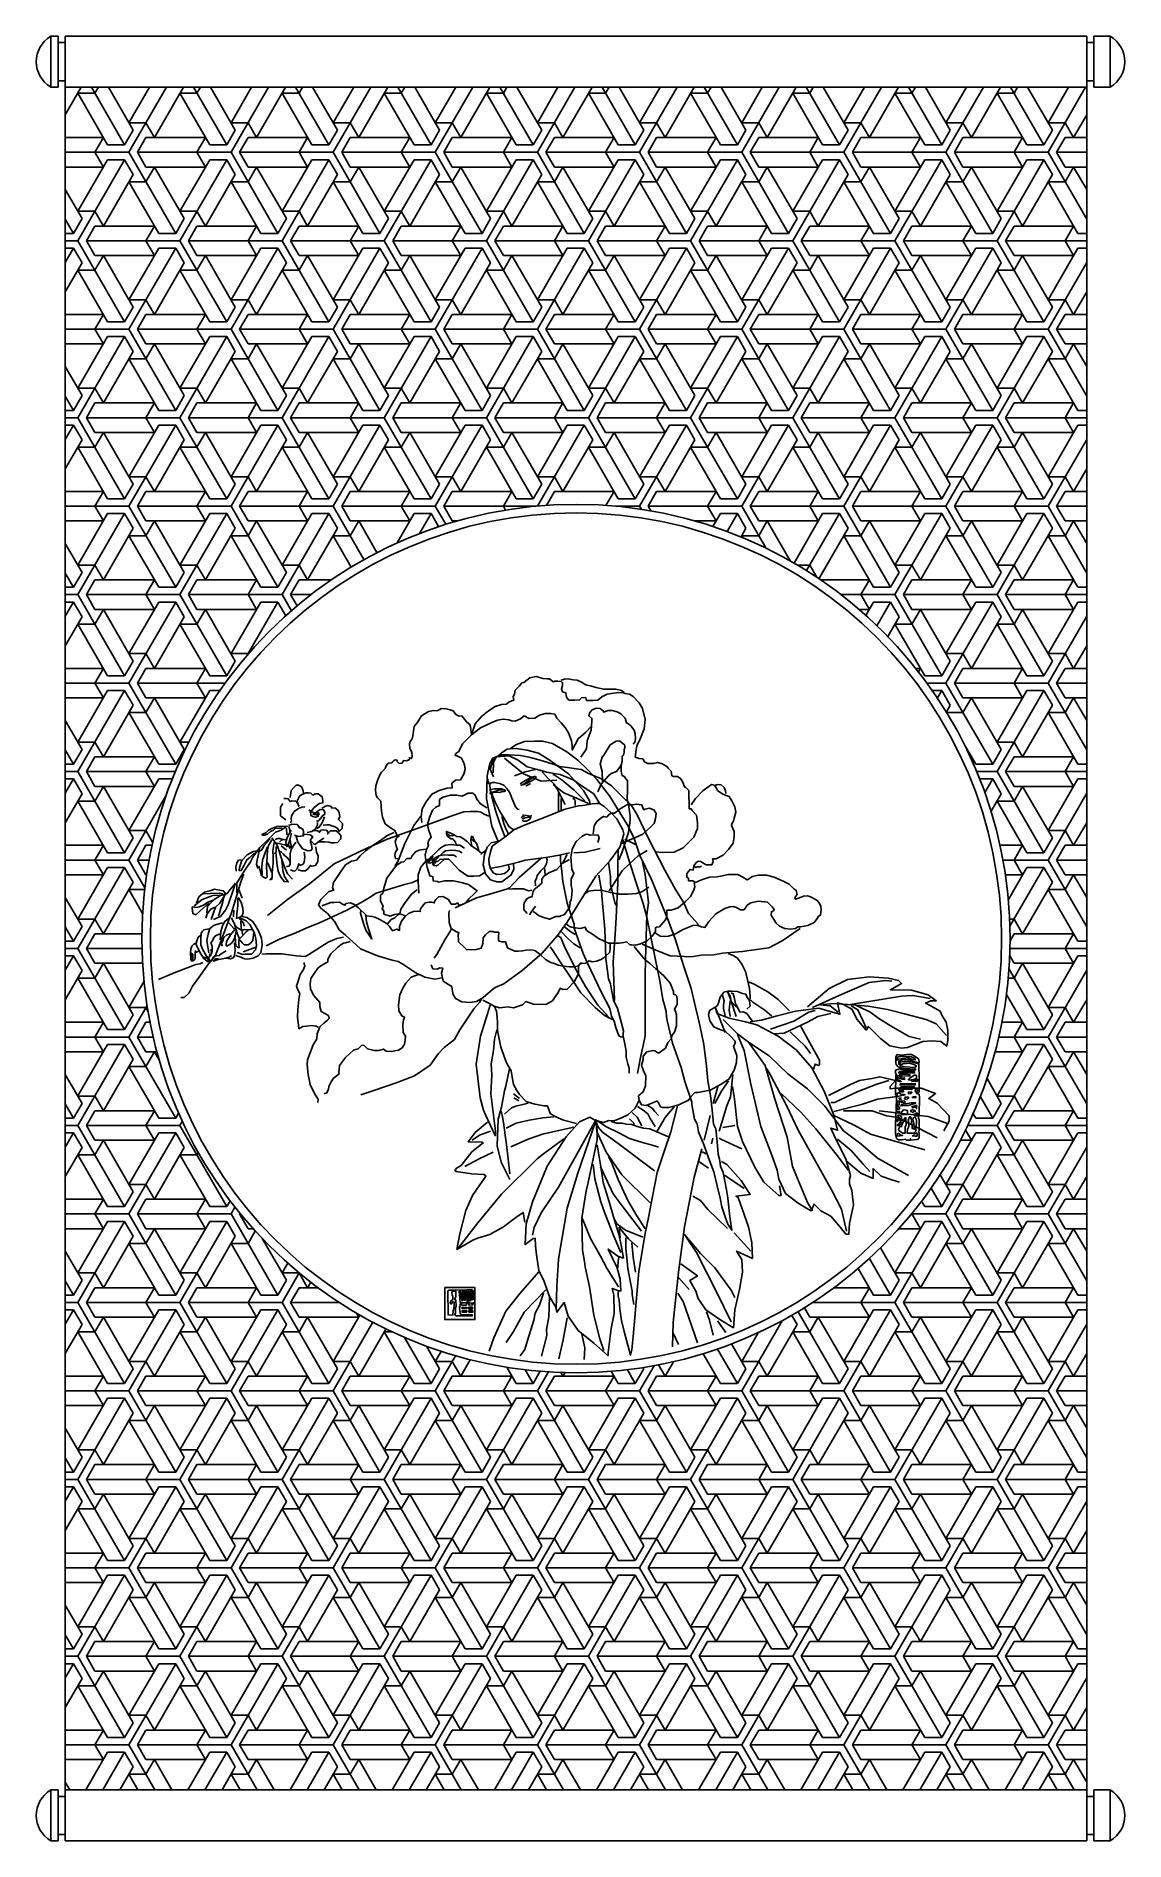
# Model space of a CAD drawing. Extents: x 106 to 745, y 1292 to 2352.
import ezdxf

# ---------------------------------------------------------------- set-up
doc = ezdxf.new("R2010")
doc.units = 0
doc.header["$LTSCALE"] = 10
doc.header["$MEASUREMENT"] = 0
for name, color, linetype in [('3', 3, 'CONTINUOUS'), ('4', 4, 'CONTINUOUS'), ('7', 7, 'CONTINUOUS'), ('BH', 3, 'CONTINUOUS')]:
    doc.layers.add(name, color=color, linetype=linetype)

# ---------------------------------------------------------------- blocks, each defined once
blk = doc.blocks.new('1')
at = {"layer": '7'}
for p, q in [((-930, 16.2), (-930, 5)), ((-900, 16.2), (-930, 16.2)), ((-900, 5), (-900, 16.2)), ((-900, 5), (-930, 5)), ((-930, -700), (-930, 0)), ((-926.2, 5), (-926.2, 0)), ((-903.8, 0), (-903.8, 5)), ((-900, 0), (-900, -700)), ((-900, 0), (-930, 0)), ((-900, -700), (-930, -700)), ((-900, -705), (-930, -705)), ((-930, -710), (-930, -705)), ((-900, -710), (-930, -710)), ((-926.2, -705), (-926.2, -700)), ((-903.8, -700), (-903.8, -705)), ((-900, -705), (-900, -710))]:
    blk.add_line(p, q, dxfattribs=at)
at = {"layer": '7', "extrusion": (0, 0, -1)}
for centre, start_param, end_param in [((-915, 1.2), 5.35589, 7.210481), ((-915, -695), 2.214297, 4.068888)]:
    blk.add_ellipse(centre, major_axis=(0, 25), ratio=0.75, start_param=start_param, end_param=end_param, dxfattribs=at)
blk = doc.blocks.new('H0')
at = {"layer": '3'}
for points in [[(422.5, 217.7), (443.1, 217.7), (443.1, 195.9), (422.5, 195.9)], [(434.2, 204.2), (437.5, 204.2), (437.5, 203.6), (434.2, 203.6)], [(434.3, 202), (437.5, 202), (437.5, 201), (434.3, 201)], [(438.8, 204.3), (441.4, 204.3), (441.4, 203.3), (438.8, 203.3)], [(439, 202), (441.6, 202), (441.6, 200.9), (439, 200.9)]]:
    blk.add_lwpolyline(points, close=True, dxfattribs=at)
for points in [[(441.1, 215.1), (441.2, 212.3), (441.1, 209.6), (441.6, 209.4), (442.1, 209.7), (442.1, 215.3), (440.9, 216.2), (437.6, 216.2), (430.1, 215.9), (425.5, 215.9), (424.7, 215.4), (424.8, 199), (428, 198.8), (428.2, 201.8), (428.7, 203.5), (429, 206.1), (429, 207.7), (428.2, 208), (427.7, 207.9), (427.3, 207.3), (427.3, 206.6), (426.5, 206.6), (426.2, 207.4), (426.5, 208.4), (428, 209.6), (428, 211.9), (427.5, 212.6), (427.3, 214.3), (427.8, 215.1), (428.5, 215.3), (430, 215.3), (430, 211.3), (429.3, 210.3), (429, 209.8), (429.7, 209.4), (430.1, 209.1), (430.1, 207.4), (430.4, 206.6), (430.2, 204.7), (429.9, 204.1), (429.8, 200.5), (429.5, 199.4), (430.1, 198.5), (441.4, 198.5), (441.2, 199.2), (433.8, 199.3), (433.1, 199.9), (432.9, 202.7), (432.6, 202.7), (432.5, 204.6), (433, 204.7), (432.9, 206.1), (433.4, 206.4), (433.3, 207.4), (433, 207.6), (432.9, 209.8), (432.7, 209.9), (432.6, 213.9), (432.3, 214.2), (432.4, 215.2), (433.6, 215), (433.5, 214.4), (433.8, 214.2), (433.8, 210.3), (434.1, 209.8), (434.1, 209.3), (434.1, 209.1), (434.1, 208.8), (434.9, 208.9), (434.8, 211.2), (434.8, 215.6), (435.7, 215.6), (435.9, 209), (436.3, 208.8), (436.5, 209), (436.5, 215), (437.4, 215.2), (437.8, 207.7), (436.7, 207.3), (433.6, 207.2), (433.4, 207.2), (433.9, 206.7), (434.1, 206.4), (434, 205.7), (437.3, 205.7), (437.5, 206.8), (438.8, 207), (439.2, 205.6), (441.5, 205.9), (441.8, 207), (443, 206.6)], [(442.8, 208), (441.8, 207.1), (440.6, 207.1), (439.4, 207.3), (438.6, 207.6), (438.6, 209.6), (438.3, 215.1), (439.1, 215.1), (439.7, 208.6), (440.2, 208.8), (440.2, 215.3), (440.8, 215.6), (441.1, 215.3)]]:
    blk.add_lwpolyline(points, dxfattribs=at)
blk = doc.blocks.new('H1')
at = {"layer": '3'}
for points in [[(492.9, 370.8), (491.5, 370.1), (491.5, 372.2), (492.4, 373.7), (495.4, 373.3), (498.9, 373.7), (502.1, 373.7), (504.8, 372.3), (507, 370.8), (507.3, 368.8), (507.3, 368), (507, 368), (502.8, 369.1), (499.8, 370.3), (496.1, 370.1), (493.5, 369.3), (493.5, 367.1), (494.7, 366.1), (497.9, 365.4), (504.5, 364.9), (505.5, 365.9), (504.5, 366.6), (503.1, 367.1), (500.8, 367.8), (498.8, 367.6), (496.6, 367.5), (495.6, 366.9), (494.4, 367.1), (494.2, 368.5), (497.1, 369), (500.3, 369), (502.8, 368.6), (507.2, 367.3), (507.2, 365.3), (507.5, 358.4), (507.5, 348.3), (505.5, 347.1), (507.3, 346.8), (507.7, 344.4), (507.3, 333.2), (506.8, 330.5), (507.3, 329.8), (507.5, 321.9), (507, 321.1), (507.5, 320.2), (507.5, 317.2), (507, 316.2), (505.8, 315.9), (501.6, 315.4), (501.5, 316.4), (501.3, 315.4), (498.8, 315.4), (498.1, 316), (495.6, 315.7), (493.4, 315.7), (491.9, 316.6), (491.4, 319.4), (491.2, 323.8), (491.4, 325.8), (491.9, 343.1), (492, 344.9), (495.7, 345.8), (497.8, 346.3), (497.3, 346.6), (495.9, 346.6), (494.9, 346.8), (493.9, 347.6), (493, 347.6), (492.5, 347.5), (492.5, 345.9), (491.9, 345.6), (491.2, 346.5), (491.5, 359.7), (492.2, 360.1), (491.4, 360.9), (491.4, 363.1), (494.1, 363.9), (496.4, 363.3), (499.1, 363.3), (505.2, 363.3), (505, 363.8), (497.3, 364.1), (493.2, 365.3), (491.7, 366.9), (491.4, 369.5), (493.4, 370.5), (496.9, 371.1), (499.9, 371.5), (502.8, 370.3), (504.8, 370.1), (504.5, 371.1), (502.1, 372.2), (498.3, 372.3), (493.9, 372.3), (492.5, 371.8), (492.7, 370.6)], [(497.8, 357.2), (497.3, 357.9), (495.4, 357.7), (494.6, 358.7), (493.4, 359.1), (492.2, 359.1), (492.2, 357.9), (492.2, 356.5), (492.7, 355.7), (493.9, 355.4), (495.2, 355.4), (494.7, 355.7), (493.7, 356.2), (492.7, 356.5), (492.7, 358), (494.1, 357.7), (496.1, 356.9), (497.4, 356.7), (497.6, 357), (497.8, 357.2)], [(493.5, 362.1), (504.3, 362.1), (504.3, 361.2), (493.7, 361.1), (493.4, 361.9)], [(494.2, 360.2), (498.4, 360.4), (501.1, 359.9), (501.1, 359.1), (495.9, 358.9), (494.1, 359.7), (494.2, 360.2)], [(500.4, 357.2), (504, 359.7), (505.3, 359.6), (505.7, 359.2), (505.5, 357.7), (504.5, 357), (502.3, 356.5), (501.6, 356.2), (500.1, 356.5), (500.1, 356.9)], [(502.1, 355.4), (506.2, 355.5), (506.2, 356.9), (505.2, 356), (503.8, 355.9), (502.3, 355.4)], [(493.4, 350.3), (496.4, 349.1), (496.9, 348.5), (496.2, 348.3), (494.4, 348.3), (493, 350.7)], [(494.4, 353.8), (504.8, 354), (504.7, 353), (494.4, 353), (494.4, 353.7)], [(494.7, 351.7), (504.1, 351.8), (503.3, 350.7), (502.3, 349.8), (499.1, 350.1), (496.9, 350), (495.1, 350.3), (494.7, 351), (494.7, 351.5)], [(497.6, 344.6), (500.1, 344.6), (500.1, 343.9), (499.8, 343.8), (498.9, 343.1), (498.1, 343.4), (497.4, 343.6), (497.6, 344.4)], [(502.3, 348.3), (500.1, 348.1), (500.1, 347), (501.8, 347.1), (502.6, 348.3)], [(503, 344.9), (505.2, 345.1), (505.2, 344.4), (502.8, 344.4), (502.8, 344.8)], [(505.7, 350), (506.2, 349.8), (506.2, 349), (505, 348.1), (504.8, 349.6), (505.3, 350.3)], [(492.7, 338.6), (494.1, 337.7), (494.1, 336.7), (492.7, 336.2), (492.4, 337), (492, 337.9), (492.5, 338.6)], [(492.5, 341.6), (492.5, 339.1), (493.7, 339.4), (493.9, 341.4), (497.6, 340.9), (497.6, 341.9), (492.5, 342.1), (492.5, 341.4)], [(492.9, 335.2), (494.1, 335), (494.1, 334.4), (493.4, 334), (492.5, 334.7), (492.5, 335.2)], [(492.9, 331.8), (493.9, 330.8), (494.4, 329.8), (494.4, 328.5), (495.4, 328.6), (495.4, 331.3), (493.9, 332.5), (493, 332.5), (492.7, 331.8)], [(495.4, 343.8), (494.6, 344.1), (493.7, 344.1), (493.9, 343.6), (494.6, 342.9), (495.1, 343.6)], [(495.2, 339.7), (502.3, 340.9), (505, 340.9), (505, 340.4), (502.1, 339.7), (499.9, 338.9), (497.6, 339.1), (494.9, 338.7), (495.1, 339.4)], [(495.9, 334.7), (496.4, 336), (498.6, 335.9), (499.4, 335.4), (499.4, 334.4), (499.4, 332.8), (495.2, 332.8), (495.4, 334.7), (495.7, 334.7)], [(502.3, 336.2), (504.5, 335.5), (504.8, 334.9), (503.8, 334.9), (503.1, 334.2), (502.5, 334.7), (501.6, 335.2), (502.3, 336)], [(502.3, 338.2), (505.3, 338.9), (505.8, 338.9), (505.7, 337.9), (505.7, 336.9), (504.7, 337.9), (503.5, 337.7), (503, 337.4), (502.5, 338.1)], [(503.8, 333), (505.2, 333.2), (505.5, 333.9), (506.2, 333.7), (506.2, 332), (505, 331.8), (504.7, 332.5), (503.6, 332.7), (503.6, 333)], [(493.2, 330.3), (492.5, 329.8), (492.5, 328.1), (493.4, 329.2), (493.4, 330.3)], [(493, 320.1), (494.9, 318.9), (496.1, 318.6), (492.5, 318.2), (492.7, 320.1)], [(494.2, 327.6), (493.5, 326.3), (492.7, 326.1), (492.7, 325.3), (494.1, 325.3), (495.1, 327.6), (494.4, 328)], [(497.6, 330.7), (497.3, 329.5), (495.6, 325.5), (495.4, 324.6), (494.2, 324.6), (493.4, 322.9), (493.7, 321.8), (496.2, 320.1), (497.8, 320.1), (497.9, 324.6), (498.6, 325.6), (498.4, 330.3), (498.4, 330.7), (497.6, 330.7)], [(500.6, 330.8), (499.9, 328.8), (500.1, 328.3), (500.3, 324.6), (499.4, 322.9), (499.3, 320.1), (503.8, 320.1), (505.3, 321.8), (505, 323.4), (504.3, 322.9), (502.6, 323.4), (502.6, 326), (502.3, 326.8), (502.3, 327.8), (502.5, 328.6), (501.6, 331.3), (500.6, 331.2)], [(503, 318.4), (505.2, 320.1), (506, 320.1), (506, 318.2), (504.8, 318.2), (502.6, 318.4)], [(503.8, 331), (503.1, 329.8), (503.8, 326.8), (504.1, 323.6), (505.2, 323.6), (505.5, 327), (505.7, 328.6), (505.2, 330.3), (504.1, 331.2)]]:
    blk.add_lwpolyline(points, dxfattribs=at)

msp = doc.modelspace()

# ---------------------------------------------------------------- hatches: boundary and pattern name
at = {"layer": 'BH'}
h = msp.add_hatch(dxfattribs=at)
h.set_pattern_fill('ESCHER', color=256, scale=50, style=0)
h.set_pattern_definition([(60, (-140, -210), (-60, -1e-08), [55, -5]), (180, (-140, -210), (30, -51.9615), [55, -5]), (300, (-140, -210), (60, -1e-08), [55, -5]), (60, (-135, -210), (-60, -1e-08), [10, -50]), (300, (-135, -210), (60, -1e-08), [10, -50]), (60, (-142.5, -205.67), (-60, -1e-08), [10, -50]), (180, (-142.5, -205.67), (30, -51.9615), [10, -50]), (300, (-142.5, -214.33), (60, -1e-08), [10, -50]), (180, (-142.5, -214.33), (30, -51.9615), [10, -50]), (60, (-160, -210), (-60, -1e-08), [10, -50]), (300, (-160, -210), (60, -1e-08), [10, -50]), (60, (-130, -227.32), (-60, -1e-08), [10, -50]), (180, (-130, -227.32), (30, -51.9615), [10, -50]), (300, (-130, -192.68), (60, -1e-08), [10, -50]), (180, (-130, -192.68), (30, -51.9615), [10, -50]), (0, (-130, -201.34), (-30, 51.9615), [35, -25]), (0, (-130, -218.66), (-30, 51.9615), [35, -25]), (120, (-137.5, -197.01), (-60, 1e-08), [35, -25]), (120, (-152.5, -205.67), (-60, 1e-08), [35, -25]), (240, (-152.5, -214.33), (30, -51.9615), [35, -25]), (240, (-137.5, -222.99), (30, -51.9615), [35, -25])])
edge = h.paths.add_edge_path(flags=16)
edge.add_arc((422.7, 1822.4), 255, 0, 360)
h.paths.add_polyline_path([(122.7, 2322.4), (722.7, 2322.4), (722.7, 1322.4), (122.7, 1322.4)])

# ---------------------------------------------------------------- linework, layer by layer
at = {"layer": '3'}
for points in [[(414, 1974.1), (415.9, 1974.7), (418, 1974.9), (421.1, 1974.4), (423.4, 1974.1), (425.9, 1972.9), (428.5, 1971.5), (431.9, 1970.7), (434.5, 1969.8), (438.9, 1968.9), (443.6, 1968.9), (446, 1968.9), (449.4, 1968.1), (451, 1966.9)], [(494.7, 1830.6), (488.8, 1837.1), (486, 1843.3), (481.1, 1851.3), (474.9, 1862.5), (465.5, 1880.8), (458.7, 1895.1), (455.3, 1900.6), (449.4, 1906.2), (443.5, 1912.1), (437.3, 1916.5), (430.4, 1919.1), (425.7, 1921.6), (421.7, 1922.2), (417.7, 1922.8), (413, 1923.4), (409.9, 1924.7), (403.1, 1926.8), (395.9, 1928.7), (390, 1929.9), (383.2, 1930.3), (378.6, 1930.3), (373.9, 1928.4), (372, 1925.3), (370.5, 1917.9), (370.2, 1904.5), (373.3, 1888.4), (377, 1879.4)], [(374.2, 1917.3), (372.3, 1921.9), (373.6, 1926.3), (375.8, 1929.1), (383.5, 1929.7), (388.8, 1927.2), (394.1, 1923.2), (400, 1921.6), (405.3, 1920.1), (413.3, 1918.8), (421.1, 1915.7), (426.4, 1912), (433.2, 1907.4), (436.6, 1901.5)], [(374, 1919.7), (374.3, 1925.8), (375.6, 1928.5), (379, 1931.5), (382.2, 1933.6), (384.1, 1933.8), (387.7, 1934), (394.1, 1933.1), (400.7, 1931.3), (407.5, 1926.9), (418.3, 1919.2), (427.1, 1909.4), (430.6, 1903.2), (431.1, 1901.2)], [(450.3, 1880.3), (453.9, 1868), (457.8, 1855.7), (462.1, 1842.9), (464.4, 1834.9), (469.4, 1810), (471.9, 1797.6), (473.8, 1786.6), (474.7, 1783.3), (475.6, 1779.5), (475.8, 1776.4), (476.3, 1774.2), (479.3, 1761), (481.5, 1754.9), (484.5, 1746.7), (486.7, 1738.4), (490.7, 1726.4), (490.7, 1725), (492.4, 1716.3), (493.8, 1713.5), (494.7, 1708.9), (497.9, 1700.9), (500.6, 1693.7), (503.6, 1685.4), (505.6, 1677.2), (507.3, 1670), (508.4, 1664.8), (510.4, 1658.9), (511.8, 1654.6), (514.3, 1651.1), (513.1, 1658.9), (512, 1668), (511.8, 1670.1), (511.1, 1674.9), (509.1, 1685), (507.5, 1688.6), (507.3, 1690.3), (507, 1692.8), (506.3, 1695.7), (505.6, 1703.1), (504.9, 1710.6), (503.4, 1713.3), (502.7, 1721.8), (501.8, 1730.3), (500.2, 1738.9), (499.3, 1747.4), (497.7, 1760.1), (495.6, 1770.6), (494.5, 1775.7), (492.9, 1782.1), (490.4, 1793.1), (485.8, 1806.5), (481.1, 1821.6), (476.8, 1833.3), (467, 1857.1), (460.1, 1871.2), (456.7, 1881.8), (452.8, 1889.3), (442.4, 1906.3), (434.9, 1915.8), (429.5, 1921.7), (423.8, 1927.2), (417.3, 1932), (408.9, 1937), (403, 1938.3), (398.6, 1938.3), (392.5, 1938.1), (387.7, 1936.3), (384.5, 1934.3)], [(435.5, 1908.5), (437.4, 1913), (441.7, 1918), (443.3, 1919.4), (446.5, 1920.6), (449, 1923.8), (449.9, 1926.3), (449.9, 1928.5), (449.9, 1929.5), (450.6, 1930.2), (451, 1931.8), (451, 1933.3), (451.3, 1934.7), (451.3, 1935.9), (450.1, 1937.2), (448.3, 1938.6), (446.2, 1938.4), (442.8, 1936.1), (440.1, 1931.7), (439, 1930.2), (438, 1929), (436.9, 1925.1), (438, 1920.6), (438.3, 1914.4)], [(380.7, 1928.4), (391.9, 1919.1), (402.2, 1914.8), (411.5, 1915.4)], [(386.6, 1917.9), (392.8, 1920.4), (399, 1921.6)], [(416.4, 1901.1), (411.5, 1910.5), (409.6, 1913.2), (406.5, 1916.3), (402.8, 1920.4)], [(427.9, 1903.3), (421.7, 1909.5), (414.6, 1915.4), (409.9, 1918.5), (409, 1918.8)], [(447.8, 1868.7), (449.7, 1872.7), (453.6, 1884.7), (454.5, 1892), (454.5, 1894.2), (453.6, 1901.1), (452.8, 1904.1), (452.9, 1909.7), (452.9, 1913.9), (452.9, 1915.1), (452.4, 1915.8), (451, 1917.6), (449.9, 1918.1), (449.2, 1920.6), (449.2, 1923.1), (449.4, 1925.1)], [(254.7, 1905.2), (255.3, 1909.3), (257.1, 1911.3), (258.4, 1912.5), (259.6, 1912.5), (261.2, 1911.8), (262.2, 1910), (262.6, 1907.7)], [(370.6, 1913.9), (371.6, 1913.4), (372.5, 1913.7), (373.6, 1914), (374.9, 1914.1), (376.6, 1913.7), (377.9, 1913.5), (380.5, 1912.2), (382, 1910.6), (383.8, 1908), (385, 1904.9), (386.1, 1902.1), (387.2, 1899.7), (388.3, 1898.4), (389.3, 1898.2)], [(380.9, 1882.4), (379.1, 1886.8), (377.5, 1891.1), (375.4, 1897.6), (373.2, 1905.7), (373.2, 1906.4), (372.3, 1909.5), (372, 1912.8), (370.9, 1914.8), (370.9, 1916.2)], [(372.8, 1910), (374.7, 1910.3), (379.1, 1910.3), (379.8, 1909.9)], [(398.4, 1917.6), (396.4, 1917.1), (394.4, 1916.1), (391.6, 1914.5), (389.8, 1913.3)], [(396, 1913.5), (393.9, 1912.3), (393.2, 1911.9)], [(409.3, 1912.9), (415.5, 1908), (422.9, 1904.9), (430.1, 1901.8)], [(504.7, 1911.8), (504.9, 1912.7), (506.1, 1912.9), (507.9, 1912.6), (509.7, 1911.1), (510.6, 1909.2), (510.7, 1907.6)], [(252.2, 1892.1), (249.2, 1894.5), (249.1, 1896.7), (249.1, 1899.5), (250.4, 1901.8)], [(251, 1904.6), (252.5, 1904.6), (253.7, 1904.4), (254.7, 1902.9), (255.8, 1903.3), (258.1, 1903.1), (259.3, 1901.8), (259.8, 1900.1), (258.9, 1902.8), (259.1, 1903.7), (260.2, 1906), (261.7, 1907), (264.2, 1907.9), (265.5, 1907.9), (267, 1907.7), (268.1, 1906.7), (269.5, 1907.5), (271.3, 1907.4), (273.6, 1905.7), (273.9, 1903.3), (273.9, 1902.1), (272.9, 1901.9), (271.8, 1901.8), (270.5, 1900.6), (268.6, 1899.1), (267.7, 1897.8), (266.8, 1897.2), (267, 1895), (267.2, 1894.4)], [(255, 1890.3), (255.6, 1891.6), (255.3, 1892.4), (255.6, 1894.5), (257.1, 1897), (259.6, 1898.8), (261.7, 1899.6), (263.4, 1899.8)], [(265.7, 1898), (267, 1897), (269, 1896.3), (271.1, 1896.5), (271.8, 1895.9), (271.6, 1895.2), (270.1, 1895.4), (268.1, 1895.4), (271.4, 1894.7), (271.1, 1894), (269.6, 1893.7), (268, 1894), (266.7, 1894.9)], [(270.1, 1896.7), (272.4, 1898.2), (274.4, 1898), (275.2, 1896.7), (275.2, 1895.5), (273.7, 1894.5), (272.8, 1893.2), (271.6, 1891.7), (270.3, 1891.1)], [(273.4, 1898.8), (275.1, 1900), (277, 1900.6), (278.8, 1900), (279.3, 1899), (281.1, 1899.1), (282.8, 1897.8), (283.6, 1896.5), (283.9, 1893.9), (283, 1892.1)], [(386.2, 1886.2), (383.5, 1888), (380.8, 1892.3), (377.8, 1897.5), (375.3, 1902.6), (373.2, 1907.4)], [(412.4, 1897.1), (412.4, 1903.3), (412.4, 1907.7)], [(413.9, 1897.4), (413.9, 1904.6)], [(422.3, 1900.5), (422.3, 1903), (422, 1903.9), (420.8, 1904.9)], [(253.2, 1888.6), (249.4, 1886.1), (246.1, 1884.8), (241.6, 1880.4), (236.9, 1875.8), (232.9, 1870.2), (231.4, 1867.4), (227.8, 1862), (224.2, 1856.4), (223.5, 1855.1), (223.5, 1852.8), (223.5, 1849.3)], [(250, 1887.3), (248.2, 1887.3), (245.9, 1887), (244.9, 1886), (243.3, 1885.3), (241.5, 1883.7), (239.8, 1883.2), (238.7, 1883.2), (238.2, 1883.5), (240.5, 1884.5), (242.1, 1886), (244.1, 1887.1), (246.9, 1888.3), (250, 1888.5), (252.5, 1888.3)], [(252.7, 1887.3), (252.8, 1883.4)], [(253.8, 1888.8), (256, 1889.6), (258.8, 1889.3), (260.1, 1888), (259.9, 1887.5), (260.9, 1887.5), (262.4, 1886.5), (262.7, 1885), (262.4, 1883.4), (262.4, 1882.7), (263, 1883.7), (265, 1883.5), (266.5, 1883.4), (268, 1882.2), (267.3, 1881.1), (266.8, 1880.4), (266.7, 1878.8), (267.3, 1877.6), (267.5, 1875.8), (267.7, 1875.1), (267, 1874.2), (265.2, 1874), (262.1, 1875.1), (260.7, 1877.1), (259.3, 1879.1), (258.3, 1882.4), (257.6, 1883.2), (259.4, 1882.4), (262.6, 1882.7), (262.7, 1883.2)], [(254, 1888.3), (254.5, 1886.3), (254.5, 1884.8)], [(264.7, 1884.7), (267.5, 1885.3), (269.6, 1886.8), (270.9, 1889.1), (270.9, 1890.6)], [(274.9, 1893.9), (273.6, 1890.4), (271.9, 1887.8), (270.5, 1887)], [(283.6, 1891.9), (285.6, 1889.9), (285.4, 1887), (284.4, 1886), (283.3, 1885.5), (282.8, 1887), (281, 1888.1), (279.2, 1888.6), (277.7, 1889.1), (276.4, 1889.1), (274.1, 1889)], [(382.9, 1884.1), (381.1, 1887.8), (380.3, 1890), (379.3, 1893.5), (379.5, 1894.9)], [(390.7, 1893.3), (391.1, 1893.8), (391.5, 1894.1), (392, 1894.1), (392.3, 1894.2), (392.9, 1894.8), (393.4, 1894.7), (394.6, 1894.5), (395.4, 1894.3), (396.1, 1894.5), (396.4, 1894.6), (396, 1893.1), (395.6, 1892.6), (394.7, 1891.9), (393.6, 1891.3), (392.1, 1891.4), (391.1, 1891.7)], [(390.8, 1892.9), (391.7, 1892.7), (392.9, 1893.4), (394.1, 1893.6), (395.2, 1893.7), (396.3, 1894.3)], [(391.7, 1895.2), (391.7, 1894.7)], [(243.1, 1881), (239.5, 1877.1), (238, 1874.3), (236.7, 1873.8), (235.7, 1874), (233.1, 1873.5), (229.6, 1871.5), (226.3, 1868.2), (225, 1864.1), (224.9, 1862.3), (225.9, 1862.3), (227.7, 1865.6), (229.3, 1868.7), (231.1, 1870), (232.6, 1871.5), (233.9, 1872.8)], [(244, 1880.4), (242.1, 1877.1), (241.5, 1874.6), (241.2, 1870.2), (240.8, 1865.3), (241, 1860.7), (241.3, 1858.5), (240.3, 1857.9), (239.2, 1858.4), (238.2, 1859.3), (238.4, 1860.2), (238.2, 1864.4), (238.5, 1868.4), (240.2, 1873.3), (241.5, 1876.3)], [(245.4, 1878.9), (244.9, 1876.6), (244.6, 1873.6), (244.8, 1870.4), (244.8, 1866.7), (244.3, 1861.2), (244.3, 1858.7), (244, 1857.2), (243, 1856.9), (244.3, 1858.4), (244.3, 1860.8), (243.3, 1863), (241.6, 1866.7), (241.2, 1866.9)], [(244, 1881.5), (247.1, 1877.3), (249.9, 1868.9), (251.5, 1864.6), (253.3, 1860.5), (256.1, 1857.2)], [(246.6, 1876.5), (246.6, 1873.3), (245.9, 1872.8), (245.3, 1872.2)], [(245.9, 1880.6), (247.6, 1881.1), (248.7, 1881.2), (250.4, 1880.6)], [(246.3, 1878.6), (249.7, 1877.9), (251.7, 1877.4), (254.2, 1876.6), (255.3, 1875.8)], [(252.7, 1880.4), (251.2, 1880.6), (249.7, 1880.1), (248.6, 1879.1)], [(258.1, 1879.1), (256.5, 1876.6), (255.3, 1874.8), (254.8, 1872.2), (254.8, 1868.9), (254.8, 1866.4), (254.2, 1865), (253.3, 1864.8), (252.8, 1864.8), (254.2, 1865), (254.7, 1866.1), (254.5, 1868.1), (252.8, 1870.2), (251.7, 1870.9), (250.9, 1871.9), (249.1, 1873.5), (249.6, 1873.3)], [(252.7, 1874.3), (249.4, 1876.8)], [(255.3, 1886), (253, 1881.7), (252.3, 1878.8), (252.8, 1876.3), (254, 1878.4), (254.8, 1881.1), (255.6, 1884.3)], [(253.8, 1877.8), (254.3, 1875.5), (255.5, 1876.3), (255, 1878.9), (254.8, 1880.2)], [(269.8, 1876.3), (270.3, 1873), (271.3, 1871.2), (271.1, 1867.7), (269.6, 1865.4), (267.8, 1865), (266.7, 1865.4), (265.3, 1863.5), (263.7, 1862.2), (261.6, 1862.2), (259.4, 1862.8)], [(267.2, 1879.6), (268.8, 1877.9), (269.5, 1877.6), (271.8, 1879.6), (274.6, 1881.4)], [(268.6, 1885.8), (270.3, 1885.8), (271.8, 1885.3), (271.9, 1884.7), (272.8, 1886), (274.1, 1886.3), (276.2, 1886), (277.2, 1884.7), (276.9, 1883.9), (278.4, 1885.7), (279.8, 1885.7), (281.8, 1885.7), (283.1, 1884.5), (284.6, 1882.9), (284.6, 1880.9), (282.6, 1878.9), (280.7, 1878.6), (278.8, 1878.6), (277.7, 1879.1), (275.2, 1879.3), (273.7, 1879.3), (272.9, 1879.3), (272.1, 1879.1)], [(357.1, 1875.5), (354.5, 1877.3), (352.4, 1877.3), (349.4, 1877.6), (346, 1877.3), (344, 1876.2), (342.2, 1874.7), (339.9, 1872.5), (337.7, 1870.4), (336.1, 1868.5), (335.5, 1867.1), (336.9, 1866.7), (338.7, 1867.4)], [(367.2, 1872.6), (364.2, 1875), (360.9, 1877), (358.9, 1879.2), (356.5, 1881.1), (354.7, 1882.1), (352.7, 1882.4), (349.9, 1883.9), (346.6, 1885.3), (346.6, 1883.9), (347.1, 1882.8), (349.1, 1881), (350.3, 1880.9), (351, 1880.2), (351.9, 1879.1), (352.1, 1878.3), (353, 1877.3)], [(347.1, 1884), (348.4, 1882.9), (350.2, 1882.8), (350.9, 1883.3)], [(361.3, 1882.8), (361.2, 1881.3), (360.9, 1879.9), (361.3, 1877.6), (361.5, 1876.6)], [(361.2, 1881), (362.3, 1879.8), (363, 1879.4)], [(361.9, 1882.5), (362.7, 1880.3), (363.7, 1879.1), (364.5, 1878), (364.9, 1876.6), (365.6, 1874.1)], [(376.4, 1879.4), (372.9, 1878.6), (370.5, 1876.1), (369, 1871.8), (368.2, 1865.8), (369.5, 1860.4), (372.5, 1856.9), (376.2, 1855.8), (379.2, 1855.7), (384.7, 1859.8), (386.1, 1863.2), (385.9, 1866.3)], [(383.3, 1865.4), (383.5, 1863.2), (382.2, 1861.8), (380.7, 1860.6), (378.7, 1860.3), (376.2, 1860), (374.1, 1861.1), (372.5, 1863.5), (371.6, 1866), (371.5, 1869), (372.4, 1873.4), (373.5, 1876.7)], [(458, 1877.4), (451.4, 1880.7)], [(223.1, 1862), (222.9, 1864.3), (223.5, 1866.9), (224.5, 1868.4), (226, 1868.7)], [(236.7, 1875.3), (236.2, 1872), (235.4, 1868.4), (235.1, 1866.1), (235.7, 1863.8), (236.4, 1864.8), (237.2, 1862.3), (238, 1859.5)], [(249.9, 1868.4), (250.2, 1865), (250.5, 1862.2), (251.4, 1858.9), (252.5, 1857.2), (253.7, 1855.7), (251.2, 1855.9), (249.1, 1858.9), (247.7, 1862), (247.2, 1865.4), (246.6, 1871), (246.4, 1873.2)], [(263, 1873.2), (263.4, 1870.4), (263, 1867.3), (262.4, 1866.1), (260.6, 1865.4), (259.8, 1866.3), (258.9, 1863.3), (257.6, 1862), (256.3, 1862.2), (255, 1862.7)], [(338.5, 1871), (337.7, 1868.9), (336.9, 1868), (335.9, 1867.3)], [(352.4, 1870.4), (350.9, 1871.3), (349.4, 1871.4), (347.7, 1871.4), (345.7, 1871.5), (344.3, 1871.3), (342.2, 1871), (341.6, 1870.6), (339.9, 1869.8), (338, 1868.5), (339.1, 1867.7), (341.7, 1867.8), (342.8, 1868.8), (345.1, 1869.1), (347.9, 1869.1), (349.4, 1867.7), (354.1, 1862.5), (359.1, 1859.1), (362.6, 1859.1), (366.1, 1859.3), (368.8, 1861.1), (368.9, 1861.4)], [(342.2, 1870.9), (341.6, 1869.8), (340.6, 1868.9), (339.2, 1868.5), (338.4, 1868.5)], [(339.8, 1867.6), (338.4, 1866.3), (339.2, 1865.4), (340.6, 1865.1), (341.6, 1865.5), (343.2, 1867.1), (345.4, 1869.1)], [(339.1, 1865.9), (340.7, 1867.6), (340.9, 1867.7)], [(355.8, 1872.8), (354.1, 1873.7), (352.1, 1874.1), (349.7, 1874.3), (346.1, 1874), (344.4, 1872.8), (343.1, 1871.4)], [(369.7, 1874.1), (367.7, 1872.8), (366.7, 1871.8)], [(436.2, 1859.7), (437.6, 1850.5), (438.1, 1845.3), (439.7, 1827.9), (440.3, 1810.6), (441.7, 1798.8), (442.9, 1795.8), (443.5, 1792.2), (444.7, 1786.3), (447, 1781.3), (449.5, 1772.8), (450.6, 1768.2), (450.2, 1764.4), (449, 1764.6), (447.9, 1765.3), (446, 1770.1), (445.1, 1773.9), (443.5, 1776.9), (442.6, 1781.3), (437.6, 1790.8), (429.2, 1808.4), (426.9, 1813.7), (421.7, 1828.5), (421.6, 1830.8), (417.6, 1843.2), (414.9, 1856), (414.2, 1863.5), (413.5, 1867.8), (413.5, 1871.1)], [(417.5, 1871.7), (414.9, 1866.9)], [(421.5, 1872.7), (428, 1873.2), (436.8, 1875.3)], [(441.7, 1867.2), (442.9, 1858.7), (442.9, 1854.2), (445.6, 1843.6), (446.3, 1841.8)], [(442.2, 1850.5), (449.9, 1862.1), (454.3, 1866.5), (459.3, 1871), (464.5, 1874.2)], [(447.5, 1874.4), (447.2, 1864), (447.2, 1855.1), (446.3, 1834.7), (445.8, 1824.7), (444.5, 1808.7), (445.4, 1786)], [(458.8, 1743.2), (460.6, 1752.6), (462.2, 1759.5), (463.4, 1765.2), (463.4, 1772.9), (463.4, 1783.4), (463.4, 1798.1), (463.4, 1801.5), (463.8, 1817), (464.3, 1836.4), (465.2, 1843.5), (463.4, 1860), (461.8, 1867.3)], [(190.6, 1787.8), (192.6, 1787.8), (195.5, 1790.6), (197.5, 1794.4), (201.1, 1799.5), (206.5, 1806.9), (211, 1812.6), (213, 1818.1), (217.6, 1830.2), (220.4, 1837.5), (223.8, 1849.1), (225.8, 1855.8), (227.5, 1860.3)], [(492, 1864.9), (493.3, 1864.2), (493.8, 1864.6), (495.6, 1864.6), (496.5, 1864.9)], [(209.5, 1845), (206.4, 1843.8), (203.9, 1842), (201.3, 1841), (199.8, 1840.7), (197.4, 1841), (197.2, 1840.5), (197.7, 1837.1), (199.3, 1836.4), (202, 1838.7), (205.4, 1841.8), (207.2, 1843)], [(198.3, 1841.7), (203.1, 1845.4), (209.4, 1847.7), (213, 1847.9), (213.3, 1847.7)], [(216.8, 1848.9), (215.5, 1850.5), (210.4, 1851.4), (207.6, 1850.5), (204.4, 1849.6), (201.1, 1846.9), (199.7, 1843.1)], [(203.9, 1848.6), (207.7, 1848.9), (213.2, 1849.1), (215.3, 1848.6)], [(222.7, 1855), (219.7, 1851.5), (217.6, 1848.7), (213.8, 1847.6), (210.2, 1845.3), (208.7, 1844), (206.2, 1841.2), (205.9, 1837.6)], [(208.4, 1833.6), (211, 1840.8), (213.5, 1843.1), (216.8, 1848.4)], [(209.7, 1833.6), (213.8, 1835.4), (216.8, 1839), (218.4, 1842.2), (221.5, 1851.5), (222.4, 1854.5)], [(215.8, 1846.8), (215.1, 1843.1), (214.1, 1840.2), (212.7, 1835.4)], [(224.2, 1846.6), (226, 1843.8), (227, 1840.2), (227.1, 1837.7), (226.6, 1835.7), (224.5, 1834.6), (222.9, 1834.1)], [(224, 1846.1), (224, 1841.7), (223.5, 1836.9), (223.4, 1834.6)], [(224.8, 1850.9), (226.5, 1846.1)], [(427.2, 1848), (430.1, 1850.3), (434.4, 1850.9), (438.3, 1850.7), (443.1, 1849.4), (447.7, 1848.4), (453.1, 1848.4), (458.2, 1848.9), (461.4, 1849.8), (465.5, 1852.6)], [(205.3, 1834.4), (206.1, 1836.9), (208.1, 1839.7), (210.2, 1840.7), (211.3, 1840.7)], [(218.8, 1834.4), (216.4, 1832.5), (215.2, 1830.5), (214.1, 1826.5), (213.6, 1821.7)], [(220.4, 1834.6), (222, 1830.8), (222.9, 1828.1), (223.8, 1824.9), (224.3, 1824), (224.8, 1822.6), (224.7, 1819), (224.9, 1817), (223.9, 1817.4), (222.9, 1818.3), (222.7, 1820.3), (222.6, 1821.5), (222.3, 1824.2)], [(221.7, 1839), (221.5, 1835.1)], [(226.2, 1835.4), (229.4, 1834.8), (232.7, 1832.6), (234.2, 1830.2), (236.2, 1827), (238, 1822.6), (238.3, 1818.7), (237.5, 1814), (235.9, 1812.2), (233, 1810.8), (229.9, 1810.3), (228.1, 1810.5), (227, 1810.8), (225.8, 1811.5), (222.8, 1812.5)], [(223.7, 1814.3), (226.9, 1813.1), (228.3, 1813.3), (232.1, 1813.3), (234.5, 1815.7), (235.1, 1818.1), (234.7, 1822.5), (233.8, 1825.5), (232.7, 1827.7), (231, 1830.6), (229, 1832.8), (227.4, 1833.5), (225.1, 1834.6)], [(224.8, 1834.5), (227.4, 1831.4), (227.8, 1829.7)], [(202.2, 1824.2), (200.7, 1823.2), (199.8, 1820.5), (199.5, 1819), (201.9, 1814), (203.9, 1810.9), (206.3, 1808.9), (207.5, 1808.8), (207.4, 1810), (206.8, 1810.9)], [(207.3, 1828.2), (205.1, 1827.8), (204.1, 1827.5), (203.3, 1826.8), (202.5, 1825.5), (202.3, 1821.9), (202.3, 1818.8), (203.2, 1816.1), (205.6, 1812), (206.8, 1811.2), (207.6, 1811.9)], [(215.1, 1831.7), (210.2, 1830.3), (207.6, 1828.3), (206.7, 1825), (205.9, 1821.3), (206.4, 1817.5), (207.1, 1814.1)], [(213.5, 1825.1), (210.9, 1824.1), (209.8, 1822.6), (209.3, 1821.4), (208.8, 1820.5), (208.2, 1820), (209, 1817.8), (209, 1815.4), (208.7, 1813.7)], [(219.6, 1825.1), (217.6, 1824.6), (215.8, 1823), (215.5, 1821.5), (214.4, 1819.5), (214.5, 1818.2), (215.3, 1818.7)], [(223, 1826.8), (222.2, 1823.1), (221.2, 1820.9), (220, 1819.4), (219, 1818.7), (217.6, 1817.9), (217.1, 1818.5), (217.4, 1820.6), (219.8, 1824.5), (221.4, 1826.7), (222.9, 1828)], [(218.7, 1831.7), (221.6, 1828.3), (221.9, 1827.9)], [(222.3, 1830.4), (223.9, 1828.7), (226.3, 1827.2), (227.9, 1827.7), (230.9, 1827.6), (232.4, 1827.7)], [(224.3, 1821.2), (228.9, 1826.3), (230.2, 1827.4)], [(233.4, 1826.2), (233, 1822.9), (232.8, 1821.2), (231.4, 1819.7), (230.3, 1818.7), (229, 1818.7), (227.7, 1818.8), (226.6, 1819.8), (225.5, 1821.5)], [(225.8, 1832.6), (226, 1828.9), (226.9, 1824.4)], [(412.1, 1824), (413.7, 1823), (415.7, 1818.2), (422.1, 1805.5), (428.2, 1794.2), (435.5, 1783.3), (440.3, 1778.1), (442, 1775.6)], [(425.1, 1816.9), (421.4, 1819.4), (417.8, 1822.6), (413.9, 1826.5)], [(415.9, 1829.2), (419.6, 1826.4), (422.3, 1824.8)], [(199.4, 1819.7), (198.1, 1819.2), (197.1, 1817.9), (196.5, 1816.1), (196.2, 1814.2), (196.4, 1810.1), (197, 1809.2), (197.5, 1810), (197.7, 1811.2), (197.7, 1812.3), (197.7, 1813.1), (196.4, 1814)], [(196.6, 1810.8), (196.6, 1813.4)], [(199.1, 1815.3), (199, 1813.2), (198.9, 1810.9), (198.4, 1809.8), (197.3, 1809.2)], [(201.1, 1815.4), (200.6, 1814.8), (199, 1814.1)], [(208.1, 1816.2), (208.5, 1814.9), (208.3, 1813.4), (208.2, 1812.6), (207.7, 1812.1), (207.4, 1813.1), (207.5, 1813.4)], [(217.2, 1815.2), (214.2, 1813.4), (213, 1812.5), (211.4, 1812.3), (210.3, 1811.9), (209.6, 1811.4), (209, 1809.6)], [(222, 1819.9), (222.5, 1815.5), (222.1, 1812.2), (221.2, 1811.1), (219.8, 1810.4), (216.9, 1810.8)], [(227.2, 1814.6), (235.2, 1817.6)], [(444.2, 1774.8), (439.4, 1777.3), (434, 1781.9), (425.5, 1790.6), (419.4, 1799.7), (413.7, 1808.2), (408.7, 1816), (407.5, 1817.6)], [(512.1, 1813.7), (515.5, 1812.3), (517.5, 1810.9), (520.1, 1807.3), (522.3, 1803.1), (523.5, 1798.1), (524.6, 1793.1), (525.1, 1788.3), (524.9, 1785.8)], [(177.4, 1798.4), (186.6, 1802.3), (197.5, 1806.4), (199.4, 1807.2), (201.8, 1807.6), (203.4, 1808.3)], [(203.8, 1811.5), (206.1, 1810.9), (206.9, 1809.9), (206.8, 1809.3), (206.3, 1809)], [(220.4, 1812.4), (219.4, 1811.7), (217, 1810.9), (214, 1810.3), (212.4, 1810.1), (210.4, 1809.3), (209.3, 1809.4)], [(210.3, 1809.7), (210.7, 1810.4), (211.3, 1810.5), (212.6, 1810.4)], [(561.7, 1781.9), (575.5, 1788.1), (582.1, 1791.2), (594.9, 1796.5), (604.7, 1797.8), (608.2, 1797.4)], [(296.3, 1730.7), (303.4, 1733), (317.7, 1737.8), (327.8, 1741.7), (337.1, 1748.1), (341.7, 1754.7), (345.3, 1758.4), (351.3, 1763.2), (354.5, 1768.8), (362.7, 1781.2), (366, 1784.8), (367.4, 1787.2)], [(510.3, 1777.3), (509.4, 1781.4), (509.3, 1783.3), (509.8, 1785.8), (508.7, 1789.2)], [(516.8, 1776.7), (513.8, 1785.6), (513.2, 1788.6), (511.6, 1791.3), (513.6, 1786.5), (513.1, 1784.2), (512.7, 1780.4), (513.2, 1776.7)], [(526.2, 1774), (523, 1778.3), (520.9, 1779.4), (518.9, 1779.2), (517.2, 1782.9), (516.4, 1784), (515.6, 1787.9), (515, 1790), (513.8, 1790.6)], [(514.1, 1785.2), (517, 1782.2)], [(537.8, 1776.9), (533.7, 1780.4), (526.6, 1785.1), (525.4, 1786.3)], [(565.7, 1783.4), (572.1, 1782.9), (576.8, 1779.2)], [(583.9, 1783.7), (614, 1788.5), (620.6, 1789), (630.8, 1787.2)], [(584.3, 1782.8), (588.3, 1780.6), (591.4, 1773.9), (593.2, 1770)], [(625.1, 1763.3), (618.5, 1764.8), (608.8, 1770.4), (600.6, 1775.4), (595.4, 1779.3), (591.1, 1781.4), (587.5, 1783)], [(537, 1769.1), (550.7, 1773.9), (559.5, 1779.2), (563.1, 1780.1)], [(539.2, 1766.4), (544.9, 1766.9), (559.1, 1773.5), (564.8, 1776.6), (572.4, 1778.4)], [(376.2, 1768.8), (374.8, 1763.3), (374.3, 1756.7), (372.8, 1748.9), (373.2, 1742.1), (372.7, 1731.3), (375.5, 1709.2), (375.5, 1707.6)], [(454, 1743.4), (454, 1746.2), (453.1, 1748.9), (452.2, 1752.8), (452.2, 1756.2), (451.3, 1760.6), (450.4, 1765.1)], [(548.5, 1767.7), (557.3, 1759.3), (560.4, 1754.9)], [(504.3, 1725.5), (508.2, 1732.8), (512.2, 1738.8)], [(506.8, 1709.2), (511.3, 1724.2), (513.5, 1729.5), (514.8, 1742.6)], [(572.4, 1726.2), (574.6, 1726.2), (587.9, 1732.4), (599.4, 1736.8), (606.5, 1739)], [(389.6, 1728.4), (386, 1731.3)], [(389.2, 1727), (386.2, 1728.9)], [(503.2, 1725.5), (506.1, 1735.6)], [(543.2, 1731.5), (554.7, 1720.4), (563.5, 1710.7), (576.4, 1694.8), (582.6, 1686.4)], [(380.7, 1719.2), (384.8, 1722.9), (387.3, 1724), (392.3, 1725.2), (394.6, 1725.8)], [(381.7, 1711), (387.6, 1714), (395.2, 1715.8), (403.3, 1717.2), (409.7, 1717.7)], [(455.6, 1720.2), (458.6, 1717.5), (461.3, 1712.5)], [(458.9, 1723.7), (462.1, 1721.6), (464.8, 1719.4), (466.2, 1716.8), (469.2, 1712)], [(464.9, 1724.4), (467.4, 1722.8), (468.9, 1721), (471.2, 1718.4)], [(470.3, 1709.3), (475.1, 1717.3), (480.4, 1723.5)], [(498, 1703.9), (501.5, 1718.5)], [(579.9, 1721.3), (596.7, 1721.3), (605.1, 1718.2), (611.8, 1717.3), (634.8, 1705.4)], [(361.7, 1704), (366, 1706.9), (372.4, 1709.2)], [(443.3, 1714.9), (446.5, 1714), (448.3, 1714), (449.9, 1714), (452.4, 1713.4), (455.4, 1713.1), (458.6, 1712), (462.3, 1711.1), (466.1, 1710.6), (477.1, 1706)], [(454.1, 1716.5), (456.6, 1714), (456.8, 1712.9)], [(516.1, 1712.7), (509, 1711.4)], [(357.4, 1688.6), (365.9, 1693), (374.1, 1696.9)], [(496.8, 1697.2), (499.1, 1696)], [(502.3, 1701.8), (503.1, 1705.2)], [(520.1, 1699), (508.2, 1704.3), (506.8, 1705.2)], [(576.4, 1704.5), (584.3, 1697.9), (591.4, 1689.9), (595.4, 1685.5)], [(432.7, 1689.8), (433.8, 1681.2), (437.2, 1667.7), (439.7, 1661.1), (445, 1647.7), (449, 1638)], [(461.1, 1650.5), (451.5, 1663), (444.6, 1672.4), (443.3, 1675.1), (437, 1688.3)], [(463.4, 1652), (458.4, 1659.5), (453.2, 1668.6), (447.5, 1680.9), (443.8, 1690.5), (441.7, 1694.4)], [(500.6, 1687.5), (494.9, 1691.5)], [(521.4, 1675.6), (509.9, 1683.5)], [(511.7, 1652.1), (500.2, 1663.2), (495.8, 1668.5), (491.3, 1671.2)], [(426.3, 1658.2), (431.3, 1646.2), (437, 1635.9), (441.1, 1628.4), (447.7, 1617.9)], [(462, 1647.1), (451.7, 1651.2), (446.7, 1654.8), (445.3, 1657.6)], [(459, 1641.2), (453.6, 1646.1), (448.1, 1652.8), (448.6, 1646.6)], [(456.7, 1607.5), (455.6, 1613.3), (455.6, 1615.3), (453.1, 1628.6), (452.7, 1632.9), (451.9, 1640.4), (452, 1646.6)], [(457.6, 1626.5), (456.3, 1635.2), (455.4, 1643.6)], [(525.4, 1638.9), (515.7, 1649.5)], [(447.3, 1629), (447.5, 1633.1), (447.9, 1635.2)], [(489.1, 1616.3), (482.9, 1623.4)], [(404.9, 1616), (392.3, 1603), (386, 1591.7), (381.7, 1585.1)], [(403.7, 1614.1), (401.2, 1607.1), (398.7, 1602.3), (398, 1598.2), (394.2, 1586.3), (392.6, 1581), (389.9, 1577.4)], [(407.2, 1611.8), (406.7, 1600.2), (405.3, 1592.7), (405.6, 1589.3), (402.4, 1577.1)], [(503.3, 1589.4), (501.1, 1598.2), (499.3, 1603.1)], [(417.6, 1599.7), (415.1, 1586.7), (412.7, 1575.6)], [(426.1, 1590.1), (427.9, 1582), (427.5, 1575.1)], [(482.9, 1584), (479.8, 1590.7)], [(510.8, 1591.1), (505.9, 1597.8)]]:
    msp.add_lwpolyline(points, dxfattribs=at)
for points in [[(373.1, 1908.3), (375.1, 1908.7), (377.3, 1909.5), (379.6, 1909.8), (380.8, 1909.8), (381.2, 1909.4), (381, 1909), (380.4, 1908.7), (378.9, 1908.6), (378, 1908.2), (376.2, 1908.4), (374.1, 1908.2), (373.3, 1907.7), (372.5, 1907.4), (372.3, 1907.7), (372.3, 1908.1), (372.9, 1908.2)], [(398.4, 1917.6), (395.8, 1916.1), (394.5, 1915.1), (392.1, 1913.1), (390.4, 1912.4), (392.3, 1912.8), (397.4, 1915.4), (398.9, 1916.7), (399.2, 1917.3), (398.8, 1917.6)]]:
    msp.add_lwpolyline(points, close=True, dxfattribs=at)
at = {"layer": '4'}
msp.add_lwpolyline([(122.7, 2322.4), (722.7, 2322.4), (722.7, 1322.4), (122.7, 1322.4)], close=True, dxfattribs=at)
at = {"layer": '7'}
for points in [[(469.3, 1873.4), (473.8, 1873), (480.4, 1873.1), (485.7, 1875.6), (492, 1882), (494.1, 1887), (494.1, 1890.3), (493.4, 1894.9), (491.2, 1897.4), (490.4, 1898.5), (489.2, 1898.6), (489.2, 1902.2), (489, 1905.9), (488.9, 1909.4), (487.3, 1911.2), (486.4, 1911.6), (485.5, 1914.3), (484.1, 1916.5), (482.3, 1917.6), (480, 1917.6), (479, 1918), (478.6, 1920.8), (476.9, 1922.5), (476.1, 1923.5), (475.2, 1923.9), (473.5, 1925), (470.6, 1925.8), (468.1, 1925.2), (464.9, 1925.2), (463, 1926.1), (461.9, 1927.9), (459.8, 1928.1), (457.5, 1929), (457.9, 1931.8), (458.5, 1935.5), (460.5, 1940.1), (462.7, 1945.5), (463.3, 1951.1), (461.8, 1957.6), (459.8, 1960.9), (456.2, 1964.5), (454.1, 1966), (451.5, 1966.3), (450.1, 1966.9), (446.4, 1966.8), (443.3, 1966.3), (441, 1966), (437.9, 1964.3), (435.6, 1962.5), (432.5, 1962.3), (428.8, 1962.3), (428.7, 1963.1), (428.5, 1963.7), (427.9, 1964), (425.9, 1963.7), (424.7, 1962.6), (422, 1962.5), (418.5, 1962.5), (417.4, 1963.7), (417, 1965.1), (416.7, 1966.8), (414.8, 1967.4), (414.2, 1968.9), (414.7, 1971.1), (414.8, 1972.6), (414, 1973.4), (412, 1973.5), (410.2, 1973.5), (409.3, 1973.2), (407.2, 1974.9), (405.7, 1974.9), (403.2, 1975.1), (400.6, 1976), (399.3, 1976.3), (395.6, 1975.6), (392.1, 1972.8), (390.9, 1972.6), (389.3, 1970.6), (387, 1968.3), (386.6, 1966), (385.8, 1964.5), (386.1, 1962.5), (383.5, 1961.4), (381.9, 1960), (378.9, 1959.9), (375.2, 1958.6), (371.3, 1956.2), (367.3, 1953), (363.5, 1948.5), (362.6, 1946.2), (361.3, 1942.3), (360.5, 1948), (358.3, 1949.6), (357.1, 1951.3), (355.6, 1953.2), (354, 1953), (352.2, 1953.9), (350.6, 1956.1), (348.8, 1956.7), (346.5, 1957.3), (343.7, 1957.6), (341.9, 1956.6), (341, 1956.1), (339, 1956.3), (336, 1955.8), (332, 1953.3), (329.7, 1949.6), (327.7, 1947), (326.8, 1941.5), (326.5, 1939.8), (325.3, 1938.1), (324.8, 1936.7), (325.1, 1934.1), (326.3, 1931.8), (326.5, 1929.2), (325.9, 1928.1), (324.8, 1928.6), (324.6, 1927.3), (322.9, 1926.7), (321.4, 1927), (320.5, 1925.5), (318.8, 1925.2), (317.7, 1926.4), (317.6, 1927.2), (316.6, 1927.3), (315.7, 1927), (315.1, 1926.3), (314.6, 1925.7), (312.4, 1925.5), (311.2, 1923.9), (310.6, 1922.2), (308.4, 1920.2), (307.4, 1918.5), (306, 1915.3), (305.2, 1912.1), (305, 1909.5), (305.4, 1906.5), (306.1, 1905), (307.8, 1903.2), (308.1, 1903), (308.4, 1897.2), (309, 1893.7), (310.6, 1889.8), (313.7, 1887.4), (316.3, 1885.9), (317.5, 1883.4)], [(332.1, 1890.6), (331.8, 1894), (332.3, 1898.6), (334.7, 1902.8), (338, 1907.3), (342.3, 1909.4), (347.1, 1910.8), (350, 1910.9), (349.8, 1913.6), (352, 1915.4), (354.9, 1915.7), (356.8, 1918.9), (357.5, 1921.9), (357.2, 1924.4), (356.5, 1926.3), (355.4, 1928.3), (352.6, 1929.8), (351.7, 1930), (352.2, 1931), (353.7, 1932.1), (356.2, 1936.9), (361.4, 1942.1), (366.6, 1946.1), (372.9, 1949.2), (376.6, 1950.7), (380, 1951.2), (383.3, 1950.9), (385, 1950.3), (387, 1950), (390, 1951.5), (392.3, 1953.2), (395.2, 1951.7), (398.5, 1951.8), (401.2, 1953.7), (404.6, 1954.6), (407.8, 1954.6), (410.2, 1954.1), (411.5, 1951.8), (414, 1949.1), (416.3, 1946.4), (418.3, 1943.2), (420, 1938.6), (420.5, 1935.8), (420.5, 1933.1), (424, 1939.7), (428.2, 1943.5), (431.9, 1947.1)], [(425.6, 1928.9), (428.8, 1933.8), (429.2, 1938.6), (431.6, 1944.8), (432, 1950.1), (432, 1951.7), (430.2, 1953.2), (430.8, 1955.2), (432.2, 1956.7), (434.5, 1957.7), (436.8, 1957.5), (438.8, 1956), (438.8, 1955.4), (441.6, 1956.3), (443.9, 1956.3), (446.8, 1955.5), (449.1, 1954.4), (451.6, 1951.8), (452.3, 1949.2), (453.6, 1948.6), (455, 1947.4), (456.8, 1944.8), (457.4, 1942.6), (457.6, 1939.8), (457.3, 1937.8), (456.3, 1936.6)], [(469.2, 1825.8), (472.2, 1823.9), (474.9, 1823.7), (477, 1823.9), (481.1, 1825.1), (485.7, 1827.8), (491.4, 1830.1), (493.8, 1830.3), (496.4, 1829.2), (498.4, 1828.9), (500.7, 1832.4), (504.8, 1837), (510.2, 1840), (513.1, 1841.1), (515, 1841.3), (517, 1840.7), (519.3, 1839.3), (521.4, 1839.3), (523.2, 1842), (525.5, 1843.4), (529.8, 1844.3), (535.1, 1843.8), (538, 1841.1), (539.2, 1839.5), (538.9, 1838.8), (537.5, 1838.1), (537.3, 1836.1), (538.9, 1833.6), (540.3, 1831.5), (542.3, 1829.7), (545.3, 1828.3), (548.7, 1827.9), (551.7, 1828.3), (553.1, 1829.2), (554.6, 1829.2), (558.8, 1830.1), (562.6, 1831.8), (564.5, 1834.3), (564.9, 1835.4), (566.3, 1836.1), (566.7, 1839.5), (566.5, 1841.5), (565.3, 1843.6), (564.4, 1844.8), (561.7, 1846.4), (560.1, 1847.1), (558.7, 1847.5), (556.3, 1847.3), (553.9, 1846.3), (551.7, 1845.5), (551.2, 1846.3), (551.7, 1847.1), (552.6, 1848.2), (552.1, 1850.7), (550.5, 1851.8), (548, 1854.4), (544.8, 1856), (539.1, 1858.5), (534.6, 1859.6), (529.8, 1859.6), (526.4, 1858.9), (523.7, 1857.1), (523.2, 1856.8), (520.7, 1858.5), (517.7, 1860), (512.3, 1860), (505.6, 1858.7), (501.1, 1858.4), (496.5, 1856.9), (492.8, 1855.3), (491.3, 1856.4), (489.9, 1856.4), (488.8, 1856.4), (488.8, 1857.8), (487.9, 1858.4), (487.9, 1860.7), (489.7, 1863), (491.5, 1862.6), (491.9, 1865.1), (493.3, 1867.1), (494.7, 1867.8), (496, 1867.6), (497.2, 1866.9), (499.2, 1865.8), (502.4, 1865.7), (503.3, 1867.6), (502.9, 1869.2), (505, 1869.2), (509.1, 1871.3), (512.2, 1874.7), (515, 1878.5), (515.6, 1882.4), (515.6, 1885.2), (514, 1888.8), (514.5, 1890.2), (515.2, 1891.3), (515.7, 1893.2), (516.6, 1896.7), (516.1, 1899.7), (514.3, 1903.3), (512.7, 1905.8), (510.9, 1906.5), (509.5, 1907), (508.3, 1907.6), (505.8, 1909.4), (505, 1911.1), (503.8, 1912.4), (503.1, 1912.7), (502.2, 1912.9), (500.9, 1912), (497.2, 1909.2), (492.9, 1904.6), (490.3, 1901)], [(370.3, 1899.1), (366.5, 1901.5), (364.5, 1904.2), (363.4, 1906.6), (362, 1907.7), (359.4, 1907.8), (357, 1906.6), (355.9, 1906), (352.7, 1906.6), (349, 1906.7), (344.5, 1905.5), (342.6, 1904), (342.6, 1902.9), (342.6, 1900.6), (340.4, 1899.5), (338.3, 1897.8), (336.6, 1893.6), (335.5, 1889.3), (336.1, 1886.4), (337, 1883.8), (337.3, 1883.1), (337.7, 1882), (336.2, 1880.2), (335.7, 1878.3), (336.1, 1877.1), (334.8, 1874.7), (334.1, 1871.4), (334.4, 1868.3), (335.2, 1864.3), (336.8, 1859.2), (337.7, 1859), (338.6, 1858.7), (338.8, 1856.3), (341.4, 1855.9), (342.1, 1855.6), (345.4, 1856.3), (350.7, 1856.3), (355.2, 1855.4), (359.6, 1854.1), (364.7, 1850.5), (363.1, 1848.9), (359.8, 1845.8), (358, 1843.3), (356.5, 1842.7), (353.8, 1841.8), (353.2, 1843.3), (351.8, 1842.7), (349.4, 1842.7), (347.8, 1845.3), (346.1, 1846.4), (344.5, 1847.1), (341.9, 1846.9), (340.3, 1845.4), (339.4, 1843.8), (339.4, 1843.3), (337.7, 1843.8), (336.5, 1843.8), (334.1, 1843.3), (332.6, 1841.4), (331.4, 1839.8), (331.2, 1838.2), (329.4, 1838.5), (327.2, 1838.2), (324.2, 1837.1), (322.1, 1835.1), (320.2, 1832.7), (319.1, 1829.4), (319.1, 1827.2), (317.5, 1828), (315.3, 1827.2), (314.8, 1827.2), (313.1, 1829.4), (311.1, 1831.4), (307.1, 1833.8), (304.6, 1834.9), (302.8, 1835.4), (299.5, 1835.8), (299.2, 1836), (299.7, 1832.2), (300.8, 1828.2), (302.8, 1822.1), (299.3, 1827.4), (297.9, 1831.3), (296.1, 1837.3), (296.2, 1839.1)], [(337.7, 1807), (338.6, 1804.6), (341.2, 1804.4), (342.7, 1805.3), (344.4, 1805.1), (344.1, 1803.5), (343.6, 1802.1), (344.6, 1797.4), (347.7, 1795.4), (349.7, 1794.2), (350, 1792.4), (350.5, 1789.5), (352, 1787.2), (355.7, 1785.3), (360.3, 1784.9), (364.3, 1785.4), (368.2, 1787.7), (373.7, 1792.4), (375.3, 1793.6), (380.3, 1795.9), (391, 1803.6), (402.9, 1813.9), (411.8, 1824.2), (417.5, 1832.1), (425.3, 1844.8), (434.4, 1859.1), (442.6, 1868.1), (448.4, 1876), (449.9, 1880.4), (450.7, 1884), (450.2, 1886.3), (446.7, 1892.8), (443.3, 1896.2), (439, 1900.1), (436.5, 1901.7), (434.4, 1901.7), (432.2, 1901.5), (426.7, 1900.6), (424.2, 1900.3), (416.4, 1898.3), (402, 1892.8), (391.8, 1888.9), (386.2, 1886.2), (381.6, 1882.5), (376.2, 1878.7), (373.5, 1876.6)], [(449.4, 1878.3), (454, 1880.1), (457.6, 1881.7), (462, 1883.7), (466.6, 1888.1), (468.6, 1890), (469.4, 1893), (469.7, 1895.8), (468.5, 1898), (465.7, 1898.9), (463.4, 1898.4), (462.5, 1898.1), (461.7, 1899.7), (461.3, 1900.9), (458.3, 1901.4), (455.7, 1901), (452.6, 1900.9), (449.3, 1898.9), (445.3, 1896), (443.1, 1896), (441.7, 1894.9), (440.8, 1893.7), (438.9, 1894.1), (437.2, 1893.2), (434.9, 1891.2), (433.4, 1888.7), (432.8, 1884)], [(241.4, 1836), (253.2, 1845.3), (266.2, 1854.6), (280.7, 1866.2), (299, 1875.1), (312.3, 1881), (331.6, 1887.8), (350.4, 1894.7), (356.8, 1896.9), (360.8, 1897.1), (362.5, 1897.1), (365, 1897.1), (366.8, 1896.6), (368.7, 1895.5), (371.4, 1894.2)], [(331.5, 1894.2), (327.5, 1888.9), (322.2, 1878.3), (317.2, 1865.6), (311.6, 1857.8), (309.8, 1852), (309.2, 1849), (307.9, 1847.9), (307.9, 1844.4), (309, 1842.2), (309.4, 1841.5), (308.8, 1839.8), (309.9, 1838.4), (309.9, 1836.8), (313.6, 1835.5), (316, 1836.6), (318.7, 1836.9), (320.3, 1836.6), (322.3, 1835.7)], [(315.6, 1884.6), (311.6, 1882.8), (307.8, 1879.9), (303.9, 1877.4), (299, 1873.9), (295.9, 1871), (293.7, 1868.4), (290.8, 1867.9), (287.2, 1865.7), (284.2, 1861.2), (280.2, 1855.3), (279.7, 1852.2), (280.4, 1850.8), (277.5, 1850), (274.8, 1847.3), (272.8, 1845.3), (271.5, 1842.2), (272.8, 1840.2), (276.8, 1837.1), (281.1, 1832.2), (283.5, 1827.6), (287.3, 1824.4), (296.1, 1816.4), (306.1, 1812.2), (314.7, 1809.7), (318.2, 1809), (320.9, 1807.3), (328.7, 1802.2), (333.8, 1799.7), (339.7, 1798.6), (344.1, 1799.3)], [(334.2, 1875), (330.5, 1874.4), (328.4, 1873.4), (326.4, 1871), (325.6, 1869.5), (323.4, 1869.4), (321.6, 1867.5), (320, 1867.3), (317.8, 1865.7), (316.5, 1865.3), (318.3, 1868.1), (318.5, 1869.2), (316.7, 1869.4), (316.3, 1871.2), (316.5, 1872.6), (317.2, 1874.3), (317.8, 1874.6), (317.1, 1876.8), (316.5, 1879.2), (317.1, 1881), (317.4, 1881.7), (318.9, 1882.8)], [(435.6, 1878.9), (436.3, 1881.5), (435.7, 1883.2), (433.6, 1883.4), (431.1, 1883.2), (429.9, 1883.5), (428.6, 1883.8), (426.3, 1882.6), (422.8, 1879.5), (420.5, 1874.9), (419.7, 1870.3), (420.3, 1863.2), (421.5, 1860.6), (420.5, 1858.5), (419.9, 1857.4), (419.9, 1853.7), (420.5, 1850.6), (420, 1846.6), (419.9, 1844.9), (418.9, 1843.4)], [(330.4, 1849), (330, 1856.1), (330, 1859.9), (331.6, 1864.3), (334.9, 1868.4), (336.6, 1869.2)], [(351.8, 1840.5), (357.9, 1843.3), (364.2, 1846.3), (372.6, 1848.7), (382.4, 1851.6), (383.6, 1852.2), (389.3, 1858.3), (402.1, 1869.4), (402.6, 1869.8)], [(373, 1863.8), (378.6, 1864.7), (389, 1867.2), (392.9, 1868.4), (404.9, 1870.1), (413, 1871.4), (418.9, 1872.7)], [(418.9, 1868.9), (414.6, 1866.4), (411.4, 1863), (407.2, 1861.2), (403.8, 1859), (402.7, 1857.2), (402.6, 1854.9), (399.8, 1852.6), (398.1, 1851.2), (397.3, 1849.4), (397, 1847.2), (395.2, 1846.6), (393.8, 1845.8), (392.3, 1843.4), (392, 1842.1), (392, 1839.4), (392.9, 1838.4), (394, 1837.2)], [(405.3, 1870), (405.8, 1868.6), (405.3, 1866.3), (404.4, 1864.6), (402.1, 1862.1), (399.9, 1859.4), (399.5, 1857.7), (398.7, 1856.3), (398.9, 1853.4)], [(329.6, 1856.7), (326.7, 1855.3), (321.9, 1854.2), (319.4, 1853.3), (305.4, 1849.1), (301.3, 1846.5), (296.4, 1843.6), (288, 1839.1), (272, 1831.6), (264.5, 1828.7), (258.1, 1825.8), (248.5, 1822), (240.6, 1818.1)], [(404.1, 1863.8), (404.6, 1860)], [(492.2, 1855.1), (492.5, 1852.7), (491.8, 1850.5), (490, 1847.1), (487, 1844.1), (482.7, 1840.4), (478.6, 1839), (476.1, 1839.1), (476, 1837.3), (476, 1835.2), (475.3, 1833.4), (472.6, 1830.2), (471.7, 1829.2), (469.9, 1829), (469.4, 1828.8), (469.4, 1826.5), (467.4, 1823.8), (464.6, 1821), (460.6, 1819.4), (457.6, 1818.5), (455.5, 1818.7), (454.4, 1818.8), (452.6, 1820.4), (450.7, 1820.1), (448, 1819.6), (445.3, 1819.7), (441.8, 1819.7), (439.3, 1820.8), (435.9, 1822.4), (432.9, 1824.5), (428.8, 1827.2), (428, 1829.1), (425.1, 1828.4), (422.4, 1828.8), (420, 1829.1), (418.9, 1829.5), (416.9, 1831.1)], [(311.9, 1831.1), (314.1, 1833.5), (316.3, 1834.6), (318.1, 1836.4), (319.2, 1836.9), (319.8, 1839.7), (322.3, 1843.5), (326, 1848.4), (329.4, 1851.1)], [(396.7, 1850.8), (394.7, 1850.5), (391.8, 1851.6), (389.5, 1851.6), (385.3, 1851.6), (383.3, 1851.4)], [(300.1, 1835.6), (295, 1840.4), (292.6, 1842.5), (290, 1843.3), (287.5, 1842.9), (286.9, 1842), (285.5, 1842.7), (283.8, 1843.8), (280.7, 1843.6), (278.6, 1843.5), (273.3, 1841.6)], [(442.8, 1819.4), (442.8, 1816.8), (442.6, 1814.5), (439.2, 1811.3), (437.4, 1810.2), (434.7, 1809.1), (432.1, 1808.8), (430.5, 1809.3), (428.2, 1807.9), (426.2, 1807.7), (425.5, 1808.1), (424.1, 1806.3), (421.9, 1805.7), (418.9, 1805.7), (415.3, 1806.1), (412.5, 1806.8), (409.8, 1807.7), (408, 1808.4), (404.8, 1810.2), (401.4, 1813.2), (398.6, 1815.3), (396.4, 1815.7), (393.4, 1815.5), (391.3, 1815.2), (389, 1815), (386.8, 1815), (383.3, 1816.6), (382.5, 1816.9), (381.3, 1820.4), (379.2, 1820.4), (377.6, 1820.8), (377.2, 1821.5), (377.2, 1823.4), (377.4, 1826.1), (375.1, 1826.1), (373.8, 1826.6), (373, 1826.6), (371.7, 1826.6), (369.6, 1824.5), (368.1, 1822.9), (368, 1819.5), (366.9, 1816.7), (364.2, 1815.9), (358.5, 1815.8), (356.9, 1817.5), (353.7, 1820.4), (353.7, 1821.3), (353.4, 1824.7), (353.9, 1825.9), (352.5, 1826.4), (349.4, 1828.4), (348.2, 1831.8), (348, 1837.3), (348.4, 1838.9)], [(398.9, 1841.4), (396.4, 1838), (395.3, 1836.4)], [(397.5, 1838.2), (399.2, 1837.1), (400.6, 1836), (403.7, 1834.7), (407.3, 1833.7), (410.7, 1835.4), (412.9, 1835.3), (416, 1836.5), (418.9, 1840.7), (419.2, 1843.1)], [(349.6, 1828), (345.7, 1821.6), (340.9, 1813.1), (339.6, 1811.3), (339.1, 1811)], [(461.5, 1819.1), (470.5, 1815.1), (478, 1812.3), (490.4, 1811.7), (496.3, 1812.6), (503.7, 1812.9), (508.7, 1813.8), (520.5, 1814.8), (524.5, 1815.4), (536, 1816.9), (543.8, 1821), (554.3, 1828.4)], [(286.2, 1823.2), (282.2, 1822.5), (277.1, 1820.3), (265.8, 1813), (263.8, 1811.9), (258.3, 1812.3), (255.4, 1812.6), (252.7, 1813), (249.9, 1813.5), (244.6, 1813.5), (240.6, 1813.4), (238.1, 1813.2)], [(271.1, 1726.1), (271.3, 1728.1), (269.3, 1731), (266.5, 1736.6), (265.4, 1742.5), (264.7, 1748.3), (264.9, 1751.2), (268.2, 1759.9), (270.5, 1763.6), (270.7, 1766.4), (272.2, 1770.5), (274.5, 1772.8), (276.7, 1774.5), (277.6, 1775.5), (277.3, 1777.2), (275.1, 1778.3), (272.9, 1779.6), (272.2, 1782.5), (272.2, 1784.8), (268.7, 1789), (266.7, 1792.7), (266.5, 1795.9), (266.9, 1798.9), (268.9, 1801.8), (271.1, 1805.1), (272.7, 1806.3), (276.9, 1808.7), (276.9, 1810.3), (278.7, 1813.4), (282.7, 1817.3), (283.5, 1817.9), (284.2, 1818.5), (286.2, 1819.6), (287.3, 1819.9), (288.6, 1820.3), (290, 1820.6)], [(523, 1781), (525, 1782.6), (524.8, 1784), (524.6, 1786), (523.2, 1787.7), (522.5, 1789.7), (520.5, 1790.2), (517.5, 1791.3), (514.1, 1791.5), (511.8, 1791.5), (509.5, 1790.9), (507.4, 1787.9), (506.5, 1784.7), (505.9, 1783.1), (504.3, 1782), (501.3, 1780.3), (500.6, 1777.8), (501.3, 1774), (503.6, 1770.6), (506.3, 1769.4), (510.6, 1767.8), (513.4, 1765), (515.9, 1762.6), (516.3, 1761.4), (515.2, 1759.2), (515.9, 1757.4), (517.1, 1753.7), (517, 1749.6), (515.7, 1745.1), (512.5, 1739.8), (507.9, 1736.8), (501.6, 1733.4), (494.3, 1732), (492.6, 1732), (490.1, 1729.5), (488.8, 1727.5), (483.1, 1724.8), (477.1, 1723.1), (473.7, 1723.1), (472.4, 1723.6), (471.2, 1725.9), (470.5, 1726.8), (470.5, 1727), (467.3, 1725.7), (463.9, 1724.3), (461.2, 1724.7), (459.8, 1727.3), (459.4, 1730), (462.1, 1732.3), (463.5, 1735.9), (463.7, 1741.7), (462.3, 1744.8), (461.2, 1748), (462.1, 1751.4), (462.1, 1753.3), (464.4, 1755.8), (468, 1756.7), (469, 1756.5), (470.8, 1755.3), (471.5, 1755.3), (475.3, 1758.1), (476.7, 1761.3), (478.8, 1763.8), (479, 1765.4), (480.6, 1767.4), (481.7, 1771.1), (481.7, 1777.7), (481.3, 1778.9), (480.6, 1780.9), (482.2, 1783.6), (482.2, 1786), (481.9, 1788.5), (481.2, 1789.4), (479.9, 1789.8), (479.9, 1791.4), (478.1, 1796.3), (474.3, 1800.6), (469.4, 1804.8), (466, 1807.7), (462.8, 1810.4), (456.9, 1817.8)], [(262.9, 1808.3), (263.4, 1806.4), (262.7, 1804.3), (260.7, 1801.2), (259.2, 1796.8), (258.5, 1794.4), (259.2, 1792.2), (260.5, 1790.1), (259.9, 1786.7), (259.2, 1780.8), (259, 1776.3), (259.7, 1771.4), (259.9, 1769.4), (262.3, 1770.8), (264.3, 1771), (267.4, 1771.4), (270.1, 1771), (271.2, 1770.3)], [(368, 1786.3), (371.9, 1784.3), (374.6, 1782.6), (377.8, 1781.8), (382.8, 1782.4), (386, 1781.8), (391.3, 1783.4), (393.3, 1785.4), (397.7, 1783.8), (404.9, 1783.6), (408.8, 1785.8), (412.3, 1790.7), (413.4, 1793.2), (415, 1792.5), (417.5, 1792.6), (421.7, 1797), (424.1, 1801.6), (424.2, 1806.3)], [(330.2, 1801.3), (325.8, 1799.7), (322.7, 1796.2), (320.7, 1792.9), (319.3, 1789.3), (318.9, 1786.4), (318.5, 1783.5), (318.7, 1780), (320.4, 1777), (322, 1776.2), (321.4, 1774.6), (320.9, 1771.9), (321.1, 1767.3), (322.5, 1765.1), (322.4, 1762.6), (322, 1760.4), (320.5, 1758.2), (318.5, 1756.9), (314.2, 1756), (311.1, 1756.2), (309.6, 1757.5), (306.9, 1756.6), (304.1, 1756.6), (300.3, 1757.7), (298.1, 1759.7), (296.7, 1759.5), (294.8, 1757.7), (291.9, 1756.9), (287.2, 1752.6), (283.7, 1747.8), (283.3, 1743.8), (283.5, 1742.9), (280.2, 1740.5), (278.8, 1738.2), (277.5, 1735.6), (277.3, 1734), (276.4, 1731.8), (274.8, 1731.3)], [(548.2, 1779.9), (541.4, 1786.7), (535.3, 1791.1), (527, 1795.9), (523.9, 1797)], [(525, 1773.5), (531.6, 1774.4), (540.9, 1777), (551.6, 1779.7), (565.3, 1781.5), (573.3, 1779.2), (577.7, 1777.9), (576.3, 1784.6), (579.9, 1783.7), (584.8, 1781), (587.9, 1774.8), (593.2, 1768.6), (594.5, 1770.8), (601.6, 1763.8), (607, 1759.4), (614, 1758), (617.5, 1758.5), (626.4, 1762), (631.7, 1762.4), (637, 1762), (640.5, 1759.3), (641.1, 1763), (641.1, 1768.5), (640.2, 1773.3), (637.9, 1777), (636.6, 1779.7), (630.4, 1783.2), (628.1, 1784.5), (631.2, 1785.9), (634.3, 1785.9), (629.5, 1789.4), (623.3, 1791.2), (619.7, 1792.1), (607.4, 1792.3), (614, 1796), (612.2, 1797.8), (606.3, 1799.1), (594.9, 1800), (582.1, 1798.3), (571.5, 1793), (558.6, 1782.3)], [(372.2, 1783.2), (369.8, 1775), (366.6, 1765), (364, 1748.7), (366.4, 1728.9), (368.4, 1721.6), (369.5, 1718.8), (375.5, 1706.3)], [(422.9, 1713.8), (415.4, 1715.8), (410.8, 1717.7), (407.6, 1719.7), (406, 1724.1), (403.9, 1724.1), (398.5, 1725.2), (393.5, 1726.8), (389.6, 1730.9), (388, 1733.2), (386, 1736.6), (384.9, 1743.4), (384.6, 1744.8), (381.9, 1749.4), (378.5, 1758.7), (376.6, 1768.4), (376.6, 1773.2), (376.4, 1776.3), (375.9, 1779.7), (374.6, 1782.9)], [(517.5, 1766), (521.5, 1756.7), (525.4, 1736.8), (531.2, 1712), (537.8, 1695.2), (540.9, 1686.4), (541.8, 1681.1), (545.8, 1672.7), (553.3, 1666.9), (557.8, 1664.3), (560.9, 1662.5), (562.6, 1666.5), (566.6, 1662.5), (572.4, 1659.4), (578.1, 1652.8), (581.2, 1648.8), (583, 1648.8), (583.4, 1655), (585.7, 1666), (585.2, 1670.9), (584.8, 1674.4), (583.4, 1678.4), (583.4, 1681.1), (583.9, 1683.3), (581.2, 1693), (575, 1705.4), (572.4, 1711.1), (576.4, 1709.8), (574.1, 1718.7), (568.4, 1732.8), (561.3, 1746.5), (552, 1757.1), (541.4, 1765.1), (529, 1771.7), (522.3, 1773.5), (512.6, 1775.7), (505.5, 1778.4), (504.6, 1781.7), (510.4, 1767.3)], [(567.7, 1783.6), (574.6, 1784.3), (584.8, 1783.4), (594.4, 1782.6), (605.6, 1780.7), (615.6, 1778.1), (628.5, 1774.8), (634.3, 1772.3), (640.3, 1765.5)], [(509.1, 1774.8), (517.5, 1766.4), (524.1, 1761.6), (533.9, 1747.8), (539.6, 1728), (546.7, 1705.8), (549.8, 1688.6), (558.6, 1667.4), (561.7, 1662.5)], [(554.7, 1770.8), (560, 1761.1), (565.7, 1750.9), (565.7, 1748.3), (565.3, 1747.8), (563.1, 1748.7), (562.2, 1745.6)], [(524.1, 1761.6), (536.1, 1753.6), (547.1, 1743), (558.6, 1734.1), (568.8, 1724), (579.9, 1709.4), (590.1, 1701.9), (599.8, 1693.5), (618, 1683.3)], [(383.9, 1680.9), (378.8, 1691), (376.4, 1700.7), (377, 1716.3), (378.9, 1723.3), (380.7, 1732.9), (381.4, 1735.7), (383.6, 1746)], [(581.7, 1650.6), (578.6, 1663.4), (572.8, 1674.9), (561.7, 1694.8), (553.3, 1709.8), (546.3, 1724.4), (537, 1742.1), (534.8, 1745.8)], [(571, 1730.2), (584.3, 1736.8), (589.2, 1739), (596.7, 1740.3), (601.1, 1741.2), (610.4, 1739), (607.3, 1735.5), (607.3, 1734.1), (610.4, 1734.6), (625.5, 1734.6), (633.9, 1731.5), (629.9, 1728.4), (634.8, 1725.7), (641.9, 1718.2), (641.9, 1715.1), (638.8, 1709.4)], [(542.3, 1677.1), (543.2, 1671.4), (541.8, 1671.4), (533, 1679.3), (527.7, 1688.2), (520.6, 1703.2), (517.5, 1712), (515.9, 1728.1), (514.6, 1735.6)], [(574.1, 1720.9), (590.5, 1724.9), (599.8, 1728), (611.3, 1729.7)], [(383.9, 1684.3), (381.9, 1701.4), (381, 1706.9), (380.2, 1714.4), (379.3, 1718.6), (378.7, 1721.1)], [(411, 1605.5), (406.9, 1612.6), (403.9, 1620.9), (400.8, 1627.5), (399.4, 1636.6), (398.9, 1641.9), (398.7, 1646.4), (397.6, 1646.2), (392.8, 1642.7), (393.5, 1654.8), (397.4, 1668.4), (398.7, 1671.5), (405.8, 1688.7), (416.9, 1706), (424.7, 1714.7), (430.8, 1717.5), (433.8, 1715.8), (438.8, 1714.3), (442, 1715.6), (445.2, 1715.4), (449.5, 1717.2), (453.2, 1718.8), (457.5, 1722.7), (459.6, 1727)], [(482.4, 1724.1), (480.3, 1716.6), (478.5, 1708.9), (474.9, 1698.6), (470.4, 1685.1), (467.6, 1670.9), (465.4, 1659.5), (463.3, 1649.2), (459.7, 1627.1), (458.1, 1609), (457.2, 1599.9), (456.3, 1588.7), (455.4, 1580.9), (454.7, 1577.7), (451, 1591.6), (449.5, 1598), (448.5, 1605), (448.1, 1610.1), (447.4, 1612.3), (447.4, 1614.2), (447.6, 1615.1)], [(627.7, 1698.3), (595.8, 1707.6), (586.1, 1712.9), (573.7, 1718.7)], [(600.7, 1721.3), (629.5, 1717.8), (641, 1713.8)], [(392.6, 1655.9), (391.7, 1661.6), (387.3, 1658.6), (380.2, 1653.1), (372.1, 1648.6), (364.8, 1646.5), (362, 1645.3), (352.7, 1639.8), (354.5, 1648.9), (358, 1662.6), (361.8, 1671.5), (369.8, 1682.9), (369.6, 1683.3), (368.5, 1683.8), (361.4, 1684.2), (352.5, 1685.5), (351.6, 1686.2), (352.5, 1687.5), (355.3, 1689.2), (361.6, 1697.1), (368.2, 1702.4), (367.8, 1702.8), (359.4, 1703), (363.5, 1708.5), (370.7, 1714.5)], [(384.5, 1700.1), (394.5, 1704.6), (403, 1707.6), (409.1, 1708.9), (418.7, 1711), (421.5, 1711.7)], [(435.1, 1701.3), (437.2, 1688.4), (438.6, 1679.1), (441.5, 1669.7), (445.4, 1657), (448.1, 1648.1), (449.5, 1641.3), (450.6, 1634.7), (447.2, 1635.8), (441.6, 1640), (446.6, 1629.5), (447.5, 1626.9), (448.6, 1622.4), (449.1, 1615.5), (447.9, 1615.5), (444, 1616.9), (445, 1613), (445.2, 1602.2), (443.4, 1593.3), (441.5, 1579.2), (441.5, 1577.4), (433.1, 1584.7), (424, 1592.2), (418.1, 1600.6), (415.8, 1608.6), (411.5, 1602.9), (411, 1605), (411.5, 1618.2), (412.4, 1633.9), (413.1, 1637.6), (417.6, 1664.1), (423.8, 1684.7), (432.4, 1709.6), (434.5, 1716.1), (427.9, 1704.1), (412.4, 1676.3), (402.2, 1661.4), (398.1, 1652.8), (397.1, 1648.2)], [(439.1, 1580.4), (436.6, 1587.4), (433.1, 1601.3), (430.6, 1617.8), (428.1, 1629.6), (427.7, 1632.7), (426.5, 1639.3), (426.1, 1658.2), (428.6, 1674.2), (429.9, 1679.2), (435.2, 1704.2), (435.1, 1709.4), (434.5, 1714.9)], [(468.9, 1686), (447.4, 1702), (438.3, 1708.6), (435.8, 1711.7), (434.2, 1715.8)], [(466.3, 1667.2), (449.7, 1683.7), (440.4, 1696.9), (434.9, 1709), (434.5, 1714)], [(435.4, 1715.4), (440.2, 1712), (447.9, 1708.3), (454.1, 1704.9), (462.3, 1702.4), (466.8, 1701.3), (471.1, 1699.9)], [(353.6, 1640.8), (365, 1655.5), (378.9, 1672.3), (399.9, 1693.1), (403.7, 1695.9), (415.6, 1704.8)], [(479.4, 1582.7), (479.8, 1596.9), (482.9, 1626.5), (486.5, 1653), (492.2, 1682.2), (496.6, 1699)], [(484.3, 1631.4), (494, 1624.3), (489.6, 1621.6), (493.1, 1615.4), (494.4, 1611), (498.9, 1604.4), (507.7, 1598.2), (515.2, 1593.8), (516.1, 1604.4), (518.8, 1616.3), (520.5, 1626.5), (520.1, 1634), (517, 1638.9), (526.3, 1634.5), (525.9, 1643.7), (524.1, 1653), (517.9, 1670.3), (516.6, 1671.2), (525, 1672), (519.7, 1680.4), (511.3, 1689.7), (508.2, 1691.5)], [(581.7, 1691.7), (590.1, 1684.6), (597.2, 1681.5), (597.2, 1687.3), (602, 1682.9), (608.2, 1680.6), (612.7, 1679.3)], [(513.9, 1597.3), (505.5, 1614.6), (493.5, 1638), (486.5, 1648.6), (495.8, 1637.5), (504.2, 1629.1), (513.9, 1615.9), (516.1, 1611.5)], [(400.6, 1626.5), (389.8, 1614.2), (381.4, 1603.6), (374.4, 1587.9), (371.6, 1580.1)], [(494, 1584.9), (485.6, 1609.2), (482.5, 1614.1)]]:
    msp.add_lwpolyline(points, dxfattribs=at)
for radius in [255, 250]:
    msp.add_circle((422.7, 1822.4), radius, dxfattribs=at)

# ---------------------------------------------------------------- block references
at = {"layer": '3', "xscale": 0.8624, "yscale": 0.8624, "zscale": 0.8624}
for name, p in [('H1', (186.7, 1432)), ('H0', (-18.8, 1429.7))]:
    msp.add_blockref(name, p, dxfattribs=at)
at = {"layer": '7', "yscale": 0.8571428571428571, "rotation": 270}
msp.add_blockref('1', (722.7, 1422.4), dxfattribs=at)
at = {"layer": '7', "xscale": -1, "yscale": 0.8571428571428571, "rotation": 270}
msp.add_blockref('1', (722.7, 2222.4), dxfattribs=at)

doc.saveas('drawing.dxf')
